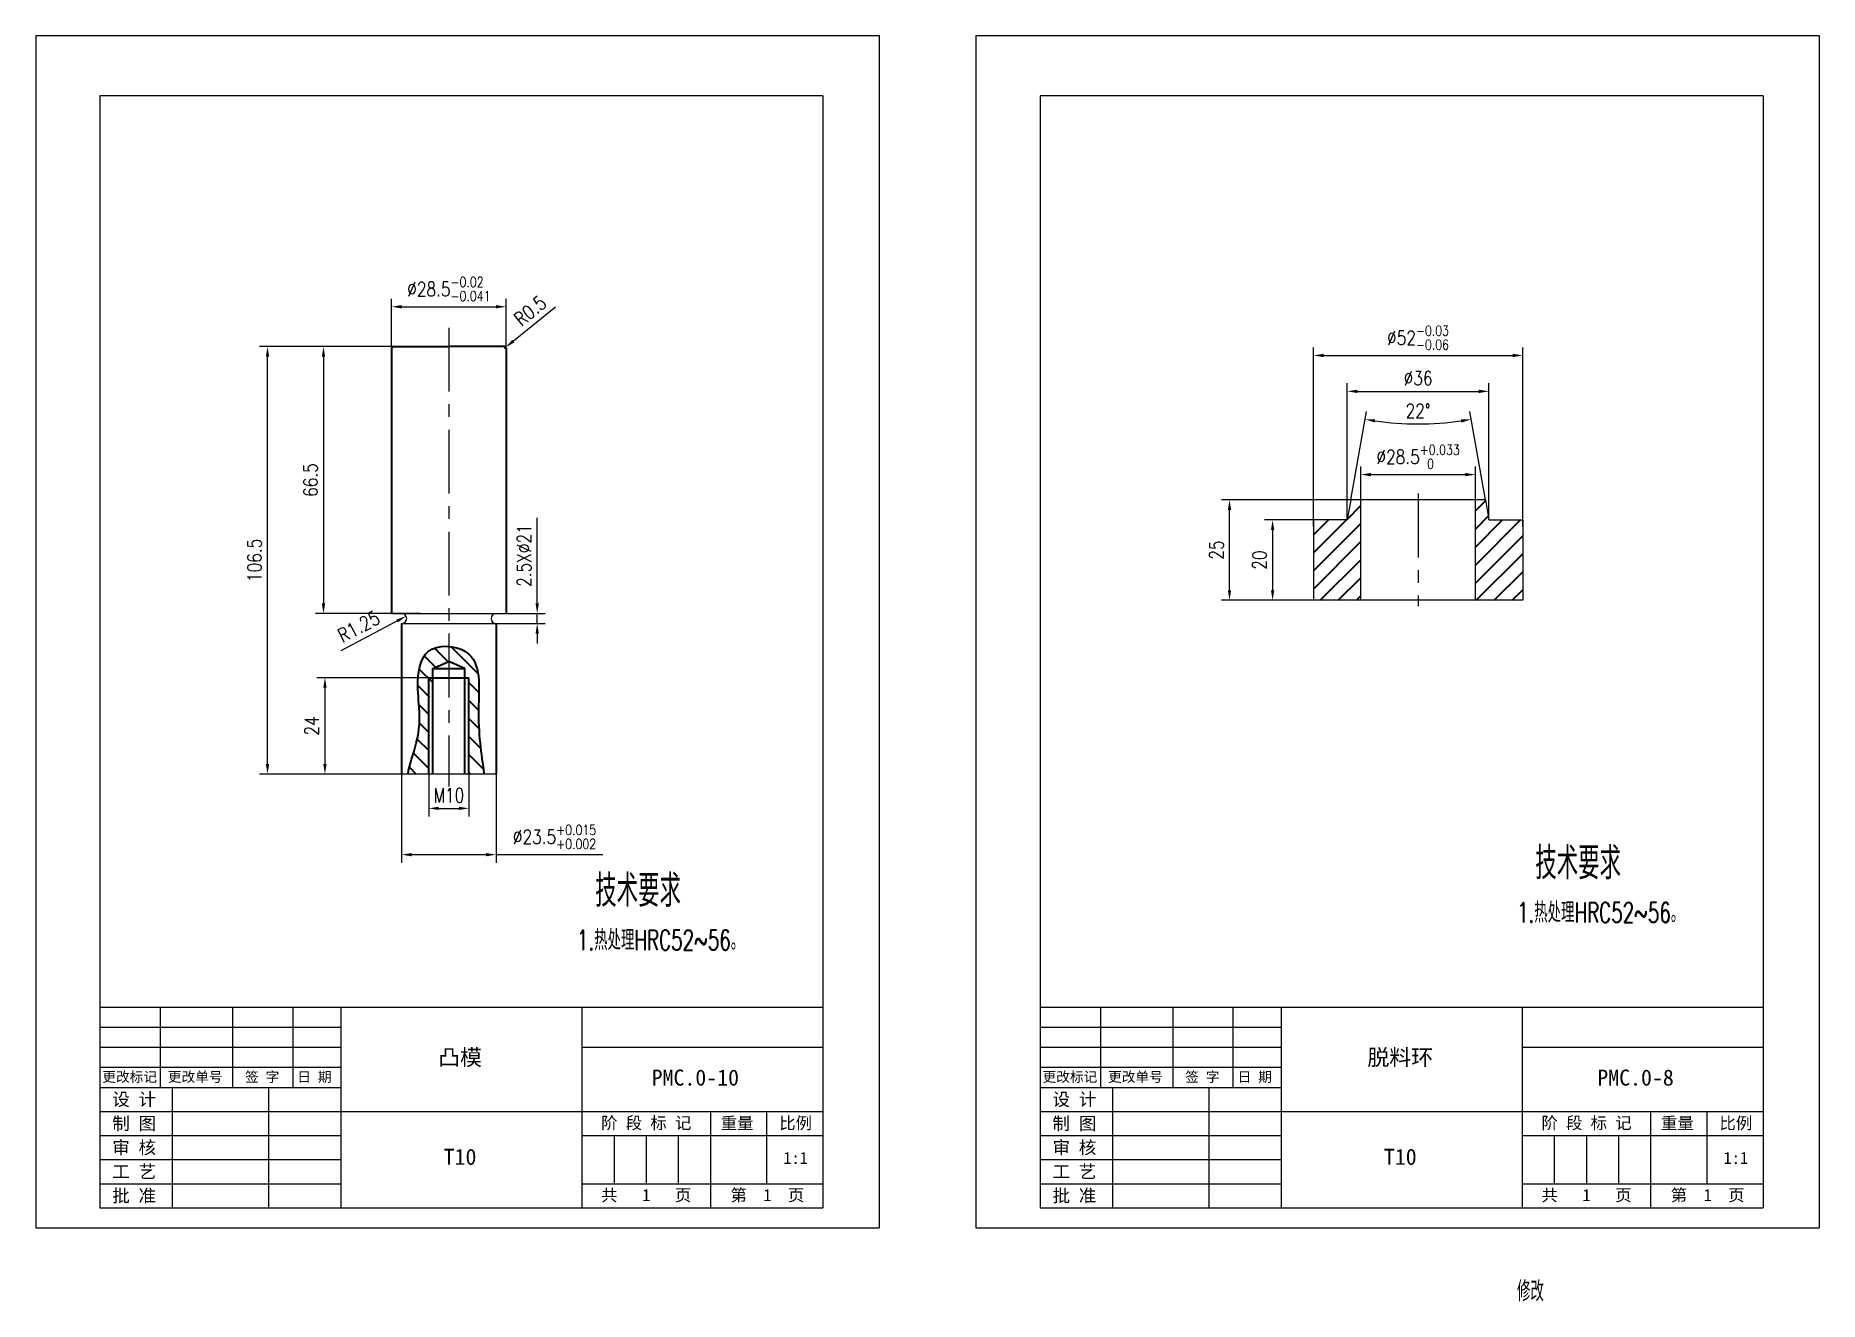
# Model space of a CAD drawing. Extents: x -23172 to -18855, y 7404 to 10591.
# Drawn here: x -20259.8 to -19815.7, y 8829.3 to 9144.6 of the extents above; entities that cross this region are included whole.
import ezdxf
from ezdxf.enums import TextEntityAlignment as Align

# ---------------------------------------------------------------- set-up
doc = ezdxf.new("R2010")
doc.units = 0
doc.header["$LTSCALE"] = 10
doc.linetypes.add('CENTER', pattern=[50.8, 31.75, -6.35, 6.35, -6.35])
doc.layers.get('DEFPOINTS').update_dxf_attribs({"linetype": 'CONTINUOUS'})
for name, color, linetype in [('2细线层', 3, 'CONTINUOUS'), ('3中心线层', 1, 'CENTER'), ('6文字层', 3, 'CONTINUOUS'), ('7标注层', 4, 'CONTINUOUS'), ('CONT', 3, 'CONTINUOUS'), ('TEXT', 1, 'CONTINUOUS')]:
    doc.layers.add(name, color=color, linetype=linetype)
doc.layers.add('YELLOW', color=2, linetype='CONTINUOUS', lineweight=40)
doc.styles.add('CHINA1', font='')
doc.styles.add('PC_TEXTSTYLE', font='txt.shx', dxfattribs={"width": 0.8, "bigfont": 'hzfs.shx'})
doc.styles.get('CHINA1').set_extended_font_data('SimSun')
doc.dimstyles.new('TH_GBDIM', dxfattribs={"dimtxt": 3.5, "dimasz": 2.5, "dimexe": 2, "dimexo": 0, "dimgap": 1.5, "dimtad": 1, "dimdec": 1, "dimzin": 0, "dimdsep": 46, "dimtxsty": 'PC_TEXTSTYLE', "dimcen": 2.5, "dimadec": 0, "dimazin": 0, "dimtfac": 0.714286, "dimtdec": 4, "dimtmove": 0, "dimatfit": 3, "dimfxl": 1, "dimtolj": 1, "dimtzin": 0, "dimarcsym": 0})

msp = doc.modelspace()

# ---------------------------------------------------------------- texts
at = {"layer": '6文字层', "lineweight": -3, "ltscale": 0.5, "style": 'PC_TEXTSTYLE', "width": 0.667}
for s, height, p in [('技术要求', 8, (-19886.41, 8934.41)), ('技术要求', 8, (-20120.48, 8927.55)), ('1.热处理HRC52~56。', 5, (-19890.96, 8923.63)), ('1.热处理HRC52~56。', 5, (-20125.03, 8916.77)), ('修改', 5, (-19890.96, 8829.29))]:
    msp.add_text(s, height=height, dxfattribs=at).set_placement(p)
at = {"layer": 'TEXT', "lineweight": -3, "style": 'CHINA1'}
for s, height, p in [('凸模', 4, (-20154.14, 8888.05)), ('脱料环', 4, (-19920.03, 8888.05)), ('更改标记', 2.5, (-20236.4, 8883.94)), ('更改单号', 2.5, (-20220.08, 8883.94)), ('签 字', 2.5, (-20203.4, 8883.94)), ('日 期', 2.5, (-20190.39, 8883.94)), ('PMC.0-10', 4, (-20095.56, 8883.01)), ('更改标记', 2.5, (-20002.29, 8883.94)), ('更改单号', 2.5, (-19985.97, 8883.94)), ('签 字', 2.5, (-19969.29, 8883.94)), ('日 期', 2.5, (-19956.27, 8883.94)), ('PMC.0-8', 4, (-19861.45, 8883.01)), ('阶 段 标 记', 3, (-20107.78, 8872.22)), ('重量', 3, (-20085.15, 8872.16)), ('比例', 3, (-20070.59, 8872.16)), ('阶 段 标 记', 3, (-19873.66, 8872.22)), ('重量', 3, (-19851.04, 8872.16)), ('比例', 3, (-19836.48, 8872.16)), ('T10', 4, (-20154.14, 8863.27)), ('1:1', 3, (-20070.59, 8863.48)), ('T10', 4, (-19920.03, 8863.27)), ('1:1', 3, (-19836.48, 8863.48)), ('共   1   页', 3, (-20107.78, 8854.22)), ('第  1  页', 3, (-20077.6, 8854.22)), ('共   1   页', 3, (-19873.66, 8854.22)), ('第  1  页', 3, (-19843.49, 8854.22))]:
    msp.add_text(s, height=height, dxfattribs=at).set_placement(p, align=Align.CENTER)
for s, p in [('设 计', (-20240.74, 8877.99)), ('设 计', (-20006.62, 8877.99)), ('制 图', (-20240.74, 8871.99)), ('制 图', (-20006.62, 8871.99)), ('审 核', (-20240.74, 8865.99)), ('审 核', (-20006.62, 8865.99)), ('工 艺', (-20240.74, 8859.99)), ('工 艺', (-20006.62, 8859.99)), ('批 准', (-20240.74, 8853.99)), ('批 准', (-20006.62, 8853.99))]:
    msp.add_text(s, height=3.2, dxfattribs=at).set_placement(p)

# ---------------------------------------------------------------- blocks, each defined once
blk = doc.blocks.new('*D283')
at = {"layer": '7标注层', "color": 0, "lineweight": -2, "ltscale": 0.5}
for p, q in [((-20171.18, 9065.58), (-20171.18, 9079.03)), ((-20142.68, 9065.58), (-20142.68, 9079.03)), ((-20168.68, 9077.03), (-20145.18, 9077.03))]:
    blk.add_line(p, q, dxfattribs=at)
at = {"layer": '7标注层', "color": 0, "lineweight": -3, "ltscale": 0.5}
for points in [[(-20168.68, 9077.45), (-20168.68, 9076.61), (-20171.18, 9077.03)], [(-20145.18, 9077.45), (-20145.18, 9076.61), (-20142.68, 9077.03)]]:
    blk.add_solid(points, dxfattribs=at)
at = {"layer": 'DEFPOINTS', "color": 0, "lineweight": -3, "ltscale": 0.5}
for p in [(-20142.68, 9077.03), (-20171.18, 9065.58), (-20142.68, 9065.58)]:
    blk.add_point(p, dxfattribs=at)
at = {"layer": '7标注层', "color": 0, "lineweight": -3, "ltscale": 0.5, "insert": (-20156.93, 9081.45), "char_height": 3.5, "attachment_point": 5, "style": 'PC_TEXTSTYLE'}
blk.add_mtext('\\A1;%%c28.5{}{\\H0.7143x;\\S-0.02^ -0.041;}', dxfattribs=at)
blk = doc.blocks.new('*D284')
at = {"layer": '7标注层', "color": 0, "lineweight": -2, "ltscale": 0.5}
for p, q in [((-20159.54, 9067.11), (-20204.08, 9067.11)), ((-20202.08, 8963.11), (-20202.08, 9064.61)), ((-20159.54, 8960.61), (-20204.08, 8960.61))]:
    blk.add_line(p, q, dxfattribs=at)
at = {"layer": '7标注层', "color": 0, "lineweight": -3, "ltscale": 0.5}
for points in [[(-20202.5, 9064.61), (-20201.66, 9064.61), (-20202.08, 9067.11)], [(-20202.5, 8963.11), (-20201.66, 8963.11), (-20202.08, 8960.61)]]:
    blk.add_solid(points, dxfattribs=at)
at = {"layer": 'DEFPOINTS', "color": 0, "lineweight": -3, "ltscale": 0.5}
for p in [(-20202.08, 9067.11), (-20159.54, 9067.11), (-20159.54, 8960.61)]:
    blk.add_point(p, dxfattribs=at)
at = {"layer": '7标注层', "color": 0, "lineweight": -3, "ltscale": 0.5, "insert": (-20205.33, 9013.86), "char_height": 3.5, "attachment_point": 5, "rotation": 90, "style": 'PC_TEXTSTYLE'}
blk.add_mtext('\\A1;106.5{}{}', dxfattribs=at)
blk = doc.blocks.new('*D285')
at = {"layer": '7标注层', "color": 0, "lineweight": -2, "ltscale": 0.5}
for p, q in [((-20163.95, 9067.11), (-20190.14, 9067.11)), ((-20188.14, 9064.61), (-20188.14, 9003.11)), ((-20163.95, 9000.61), (-20190.14, 9000.61))]:
    blk.add_line(p, q, dxfattribs=at)
at = {"layer": '7标注层', "color": 0, "lineweight": -3, "ltscale": 0.5}
for points in [[(-20188.56, 9064.61), (-20187.72, 9064.61), (-20188.14, 9067.11)], [(-20188.56, 9003.11), (-20187.72, 9003.11), (-20188.14, 9000.61)]]:
    blk.add_solid(points, dxfattribs=at)
at = {"layer": 'DEFPOINTS', "color": 0, "lineweight": -3, "ltscale": 0.5}
for p in [(-20163.95, 9067.11), (-20188.14, 9000.61), (-20163.95, 9000.61)]:
    blk.add_point(p, dxfattribs=at)
at = {"layer": '7标注层', "color": 0, "lineweight": -3, "ltscale": 0.5, "insert": (-20191.39, 9033.86), "char_height": 3.5, "attachment_point": 5, "rotation": 90, "style": 'PC_TEXTSTYLE'}
blk.add_mtext('\\A1;66.5{}{}', dxfattribs=at)
blk = doc.blocks.new('*D287')
at = {"layer": '7标注层', "color": 0, "lineweight": -2, "ltscale": 0.5}
blk.add_line((-20183.71, 8991.38), (-20169.79, 8998.78), dxfattribs=at)
at = {"layer": '7标注层', "color": 0, "lineweight": -3, "ltscale": 0.5}
blk.add_solid([(-20169.98, 8999.14), (-20169.59, 8998.41), (-20167.58, 8999.95)], dxfattribs=at)
at = {"layer": 'DEFPOINTS', "color": 0, "lineweight": -3, "ltscale": 0.5}
for p in [(-20168.68, 8999.36), (-20167.58, 8999.95)]:
    blk.add_point(p, dxfattribs=at)
at = {"layer": '7标注层', "color": 0, "lineweight": -3, "ltscale": 0.5, "insert": (-20179.38, 8997.36), "char_height": 3.5, "attachment_point": 5, "rotation": 27.9561, "style": 'PC_TEXTSTYLE'}
blk.add_mtext('\\A1;R1.25{}{}', dxfattribs=at)
blk = doc.blocks.new('*D286')
at = {"layer": '7标注层', "color": 0, "lineweight": -2, "ltscale": 0.5}
for p, q in [((-20134.93, 9003.11), (-20134.93, 9024.48)), ((-20146.79, 9000.61), (-20132.93, 9000.61)), ((-20146.79, 8998.11), (-20132.93, 8998.11)), ((-20134.93, 8998.11), (-20134.93, 9000.61)), ((-20134.93, 8995.61), (-20134.93, 8993.11))]:
    blk.add_line(p, q, dxfattribs=at)
at = {"layer": '7标注层', "color": 0, "lineweight": -3, "ltscale": 0.5}
for points in [[(-20135.35, 9003.11), (-20134.52, 9003.11), (-20134.93, 9000.61)], [(-20135.35, 8995.61), (-20134.52, 8995.61), (-20134.93, 8998.11)]]:
    blk.add_solid(points, dxfattribs=at)
at = {"layer": 'DEFPOINTS', "color": 0, "lineweight": -3, "ltscale": 0.5}
for p in [(-20146.79, 9000.61), (-20146.79, 8998.11), (-20134.93, 9000.61)]:
    blk.add_point(p, dxfattribs=at)
at = {"layer": '7标注层', "color": 0, "lineweight": -3, "ltscale": 0.5, "insert": (-20138.18, 9015.05), "char_height": 3.5, "attachment_point": 5, "rotation": 90, "style": 'PC_TEXTSTYLE'}
blk.add_mtext('\\A1;2.5X%%c21{}{}', dxfattribs=at)
blk = doc.blocks.new('*D288')
at = {"layer": '7标注层', "color": 0, "lineweight": -2, "ltscale": 0.5}
for p, q in [((-20168.68, 8963.63), (-20168.68, 8938.54)), ((-20145.18, 8963.63), (-20145.18, 8938.54)), ((-20166.18, 8940.54), (-20147.68, 8940.54)), ((-20145.18, 8940.54), (-20118.55, 8940.54))]:
    blk.add_line(p, q, dxfattribs=at)
at = {"layer": '7标注层', "color": 0, "lineweight": -3, "ltscale": 0.5}
for points in [[(-20166.18, 8940.95), (-20166.18, 8940.12), (-20168.68, 8940.54)], [(-20147.68, 8940.95), (-20147.68, 8940.12), (-20145.18, 8940.54)]]:
    blk.add_solid(points, dxfattribs=at)
at = {"layer": 'DEFPOINTS', "color": 0, "lineweight": -3, "ltscale": 0.5}
for p in [(-20168.68, 8963.63), (-20145.18, 8963.63), (-20145.18, 8940.54)]:
    blk.add_point(p, dxfattribs=at)
at = {"layer": '7标注层', "color": 0, "lineweight": -3, "ltscale": 0.5, "insert": (-20130.62, 8944.95), "char_height": 3.5, "attachment_point": 5, "style": 'PC_TEXTSTYLE'}
blk.add_mtext('\\A1;%%c23.5{}{\\H0.7143x;\\S+0.015^ +0.002;}', dxfattribs=at)
blk = doc.blocks.new('*D289')
at = {"layer": '7标注层', "color": 0, "lineweight": -2, "ltscale": 0.5}
for p, q in [((-20161.93, 8961.02), (-20161.93, 8950.07)), ((-20151.93, 8961.02), (-20151.93, 8950.07)), ((-20159.43, 8952.07), (-20154.43, 8952.07))]:
    blk.add_line(p, q, dxfattribs=at)
at = {"layer": '7标注层', "color": 0, "lineweight": -3, "ltscale": 0.5}
for points in [[(-20159.43, 8952.49), (-20159.43, 8951.66), (-20161.93, 8952.07)], [(-20154.43, 8952.49), (-20154.43, 8951.66), (-20151.93, 8952.07)]]:
    blk.add_solid(points, dxfattribs=at)
at = {"layer": 'DEFPOINTS', "color": 0, "lineweight": -3, "ltscale": 0.5}
for p in [(-20161.93, 8961.02), (-20151.93, 8961.02), (-20151.93, 8952.07)]:
    blk.add_point(p, dxfattribs=at)
at = {"layer": '7标注层', "color": 0, "lineweight": -3, "ltscale": 0.5, "insert": (-20156.93, 8955.32), "char_height": 3.5, "attachment_point": 5, "style": 'PC_TEXTSTYLE'}
blk.add_mtext('\\A1;M10{}{}', dxfattribs=at)
blk = doc.blocks.new('*D297')
at = {"layer": '7标注层', "color": 0, "lineweight": -2, "ltscale": 0.5}
for p, q in [((-20158.48, 8984.61), (-20189.78, 8984.61)), ((-20187.78, 8982.11), (-20187.78, 8963.11)), ((-20158.48, 8960.61), (-20189.78, 8960.61))]:
    blk.add_line(p, q, dxfattribs=at)
at = {"layer": '7标注层', "color": 0, "lineweight": -3, "ltscale": 0.5}
for points in [[(-20188.19, 8982.11), (-20187.36, 8982.11), (-20187.78, 8984.61)], [(-20188.19, 8963.11), (-20187.36, 8963.11), (-20187.78, 8960.61)]]:
    blk.add_solid(points, dxfattribs=at)
at = {"layer": 'DEFPOINTS', "color": 0, "lineweight": -3, "ltscale": 0.5}
for p in [(-20158.48, 8984.61), (-20187.78, 8960.61), (-20158.48, 8960.61)]:
    blk.add_point(p, dxfattribs=at)
at = {"layer": '7标注层', "color": 0, "lineweight": -3, "ltscale": 0.5, "insert": (-20191.03, 8972.61), "char_height": 3.5, "attachment_point": 5, "rotation": 90, "style": 'PC_TEXTSTYLE'}
blk.add_mtext('\\A1;24{}{}', dxfattribs=at)
blk = doc.blocks.new('*D298')
at = {"layer": '7标注层', "color": 0, "lineweight": -2, "ltscale": 0.5}
for p, q in [((-20130.39, 9076.92), (-20140.85, 9068.49)), ((-20143.18, 9066.61), (-20142.79, 9066.93))]:
    blk.add_line(p, q, dxfattribs=at)
at = {"layer": '7标注层', "color": 0, "lineweight": -3, "ltscale": 0.5}
blk.add_solid([(-20141.11, 9068.82), (-20140.59, 9068.17), (-20142.79, 9066.93)], dxfattribs=at)
at = {"layer": 'DEFPOINTS', "color": 0, "lineweight": -3, "ltscale": 0.5}
for p in [(-20143.18, 9066.61), (-20142.79, 9066.93)]:
    blk.add_point(p, dxfattribs=at)
at = {"layer": '7标注层', "color": 0, "lineweight": -3, "ltscale": 0.5, "insert": (-20136.68, 9076.02), "char_height": 3.5, "attachment_point": 5, "rotation": 38.8484, "style": 'PC_TEXTSTYLE'}
blk.add_mtext('\\A1;R0.5', dxfattribs=at)
blk = doc.blocks.new('*D322')
at = {"layer": '7标注层', "color": 0, "lineweight": -2, "ltscale": 0.5}
for p, q in [((-19941.64, 9023.92), (-19953.82, 9023.92)), ((-19951.82, 9021.42), (-19951.82, 9006.42)), ((-19941.64, 9003.92), (-19953.82, 9003.92))]:
    blk.add_line(p, q, dxfattribs=at)
at = {"layer": '7标注层', "color": 0, "lineweight": -3, "ltscale": 0.5}
for points in [[(-19952.23, 9021.42), (-19951.4, 9021.42), (-19951.82, 9023.92)], [(-19952.23, 9006.42), (-19951.4, 9006.42), (-19951.82, 9003.92)]]:
    blk.add_solid(points, dxfattribs=at)
at = {"layer": 'DEFPOINTS', "color": 0, "lineweight": -3, "ltscale": 0.5}
for p in [(-19941.64, 9023.92), (-19951.82, 9003.92), (-19941.64, 9003.92)]:
    blk.add_point(p, dxfattribs=at)
at = {"layer": '7标注层', "color": 0, "lineweight": -3, "ltscale": 0.5, "insert": (-19955.07, 9013.92), "char_height": 3.5, "attachment_point": 5, "rotation": 90, "style": 'PC_TEXTSTYLE'}
blk.add_mtext('\\A1;20{}{}', dxfattribs=at)
blk = doc.blocks.new('*D321')
at = {"layer": '7标注层', "color": 0, "lineweight": -2, "ltscale": 0.5}
for p, q in [((-19921.47, 9028.92), (-19964.55, 9028.92)), ((-19962.55, 9006.42), (-19962.55, 9026.42)), ((-19921.47, 9003.92), (-19964.55, 9003.92))]:
    blk.add_line(p, q, dxfattribs=at)
at = {"layer": '7标注层', "color": 0, "lineweight": -3, "ltscale": 0.5}
for points in [[(-19962.96, 9026.42), (-19962.13, 9026.42), (-19962.55, 9028.92)], [(-19962.96, 9006.42), (-19962.13, 9006.42), (-19962.55, 9003.92)]]:
    blk.add_solid(points, dxfattribs=at)
at = {"layer": 'DEFPOINTS', "color": 0, "lineweight": -3, "ltscale": 0.5}
for p in [(-19962.55, 9028.92), (-19921.47, 9028.92), (-19921.47, 9003.92)]:
    blk.add_point(p, dxfattribs=at)
at = {"layer": '7标注层', "color": 0, "lineweight": -3, "ltscale": 0.5, "insert": (-19965.8, 9016.42), "char_height": 3.5, "attachment_point": 5, "rotation": 90, "style": 'PC_TEXTSTYLE'}
blk.add_mtext('\\A1;25{}{}', dxfattribs=at)
blk = doc.blocks.new('*D323')
at = {"layer": '7标注层', "color": 0, "lineweight": -2, "ltscale": 0.5}
for p, q in [((-19932.34, 9028.92), (-19928.45, 9050.97)), ((-19898.85, 9028.92), (-19902.74, 9050.97))]:
    blk.add_line(p, q, dxfattribs=at)
blk.add_arc((-19915.59, 9123.87), 76.03, 261.884, 278.116, dxfattribs=at)
at = {"layer": '7标注层', "color": 0, "lineweight": -3, "ltscale": 0.5}
for points in [[(-19926.39, 9048.19), (-19926.26, 9049.02), (-19928.8, 9049)], [(-19904.93, 9049.02), (-19904.79, 9048.19), (-19902.39, 9049)]]:
    blk.add_solid(points, dxfattribs=at)
at = {"layer": 'DEFPOINTS', "color": 0, "lineweight": -3, "ltscale": 0.5}
for p in [(-19920.02, 9047.97), (-19932.34, 9028.92), (-19898.85, 9028.92), (-19933.22, 9023.92), (-19897.97, 9023.92)]:
    blk.add_point(p, dxfattribs=at)
at = {"layer": '7标注层', "color": 0, "lineweight": -3, "ltscale": 0.5, "insert": (-19915.59, 9051.09), "char_height": 3.5, "attachment_point": 5, "style": 'PC_TEXTSTYLE'}
blk.add_mtext('\\A1;22%%d{}{}', dxfattribs=at)
blk = doc.blocks.new('*D325')
at = {"layer": '7标注层', "color": 0, "lineweight": -2, "ltscale": 0.5}
for p, q in [((-19941.64, 9022.33), (-19941.64, 9066.9)), ((-19939.14, 9064.9), (-19892.05, 9064.9)), ((-19889.55, 9022.33), (-19889.55, 9066.9))]:
    blk.add_line(p, q, dxfattribs=at)
at = {"layer": '7标注层', "color": 0, "lineweight": -3, "ltscale": 0.5}
for points in [[(-19939.14, 9065.32), (-19939.14, 9064.49), (-19941.64, 9064.9)], [(-19892.05, 9065.32), (-19892.05, 9064.49), (-19889.55, 9064.9)]]:
    blk.add_solid(points, dxfattribs=at)
at = {"layer": 'DEFPOINTS', "color": 0, "lineweight": -3, "ltscale": 0.5}
for p in [(-19889.55, 9064.9), (-19941.64, 9022.33), (-19889.55, 9022.33)]:
    blk.add_point(p, dxfattribs=at)
at = {"layer": '7标注层', "color": 0, "lineweight": -3, "ltscale": 0.5, "insert": (-19915.61, 9069.32), "char_height": 3.5, "attachment_point": 5, "style": 'PC_TEXTSTYLE'}
blk.add_mtext('\\A1;%%c52{}{\\H0.7143x;\\S-0.03^ -0.06;}', dxfattribs=at)
blk = doc.blocks.new('*D324')
at = {"layer": '7标注层', "color": 0, "lineweight": -2, "ltscale": 0.5}
for p, q in [((-19929.84, 9025.18), (-19929.84, 9037.22)), ((-19927.34, 9035.22), (-19903.84, 9035.22)), ((-19901.34, 9025.18), (-19901.34, 9037.22))]:
    blk.add_line(p, q, dxfattribs=at)
at = {"layer": '7标注层', "color": 0, "lineweight": -3, "ltscale": 0.5}
for points in [[(-19927.34, 9035.64), (-19927.34, 9034.8), (-19929.84, 9035.22)], [(-19903.84, 9035.64), (-19903.84, 9034.8), (-19901.34, 9035.22)]]:
    blk.add_solid(points, dxfattribs=at)
at = {"layer": 'DEFPOINTS', "color": 0, "lineweight": -3, "ltscale": 0.5}
for p in [(-19901.34, 9035.22), (-19929.84, 9025.18), (-19901.34, 9025.18)]:
    blk.add_point(p, dxfattribs=at)
at = {"layer": '7标注层', "color": 0, "lineweight": -3, "ltscale": 0.5, "insert": (-19915.59, 9039.64), "char_height": 3.5, "attachment_point": 5, "style": 'PC_TEXTSTYLE'}
blk.add_mtext('\\A1;%%c28.5{}{\\H0.7143x;\\S+0.033^  0;}', dxfattribs=at)
blk = doc.blocks.new('*D326')
at = {"layer": '7标注层', "color": 0, "lineweight": -2, "ltscale": 0.5}
for p, q in [((-19933.22, 9023.92), (-19933.22, 9057.96)), ((-19930.72, 9055.96), (-19900.47, 9055.96)), ((-19897.97, 9023.92), (-19897.97, 9057.96))]:
    blk.add_line(p, q, dxfattribs=at)
at = {"layer": '7标注层', "color": 0, "lineweight": -3, "ltscale": 0.5}
for points in [[(-19930.72, 9056.37), (-19930.72, 9055.54), (-19933.22, 9055.96)], [(-19900.47, 9056.37), (-19900.47, 9055.54), (-19897.97, 9055.96)]]:
    blk.add_solid(points, dxfattribs=at)
at = {"layer": 'DEFPOINTS', "color": 0, "lineweight": -3, "ltscale": 0.5}
for p in [(-19897.97, 9055.96), (-19933.22, 9023.92), (-19897.97, 9023.92)]:
    blk.add_point(p, dxfattribs=at)
at = {"layer": '7标注层', "color": 0, "lineweight": -3, "ltscale": 0.5, "insert": (-19915.59, 9059.21), "char_height": 3.5, "attachment_point": 5, "style": 'PC_TEXTSTYLE'}
blk.add_mtext('\\A1;%%c36{}{}', dxfattribs=at)

# ---------------------------------------------------------------- dimensions: what is measured, and where the dimension line sits
at = {"layer": '7标注层', "lineweight": -3, "ltscale": 0.5}
for base, p1, p2, angle, text, picture, middle in [((-20142.68, 9077.03), (-20171.18, 9065.58), (-20142.68, 9065.58), 180, '%%c<>{}{\\H0.7143x;\\S-0.02^ -0.041;}', '*D283', (-20156.93, 9081.45)), ((-20202.08, 9067.11), (-20159.54, 8960.61), (-20159.54, 9067.11), 270, '<>{}{}', '*D284', (-20205.33, 9013.86)), ((-20188.14, 9000.61), (-20163.95, 9067.11), (-20163.95, 9000.61), 90, '<>{}{}', '*D285', (-20191.39, 9033.86)), ((-19901.34, 9035.22), (-19929.84, 9025.18), (-19901.34, 9025.18), 180, '%%c<>{}{\\H0.7143x;\\S+0.033^  0;}', '*D324', (-19915.59, 9039.64)), ((-19962.55, 9028.92), (-19921.47, 9003.92), (-19921.47, 9028.92), 270, '25{}{}', '*D321', (-19965.8, 9016.42)), ((-19951.82, 9003.92), (-19941.64, 9023.92), (-19941.64, 9003.92), 90, '20{}{}', '*D322', (-19955.07, 9013.92)), ((-20187.78, 8960.61), (-20158.48, 8984.61), (-20158.48, 8960.61), 90, '24{}{}', '*D297', (-20191.03, 8972.61)), ((-20145.18, 8940.54), (-20168.68, 8963.63), (-20145.18, 8963.63), 180, '%%c<>{}{\\H0.7143x;\\S+0.015^ +0.002;}', '*D288', (-20130.62, 8944.95)), ((-20151.93, 8952.07), (-20161.93, 8961.02), (-20151.93, 8961.02), 180, 'M10{}{}', '*D289', (-20156.93, 8955.32))]:
    dim = msp.add_linear_dim(base=base, p1=p1, p2=p2, angle=angle, text=text, dimstyle='TH_GBDIM', override={"dimgap": 1.5, "dimtad": 1, "dimjust": 0, "dimdec": 1, "dimlfac": 1, "dimse1": 0, "dimse2": 0, "dimsd1": 0, "dimsd2": 0}, dxfattribs=at)
    dim.commit()
    dim.dimension.update_dxf_attribs({"geometry": picture, "text_midpoint": middle})
dim = msp.add_radius_dim(center=(-20143.18, 9066.61), mpoint=(-20142.79, 9066.93), dimstyle='TH_GBDIM', override={"dimgap": 1.5, "dimtad": 1, "dimtih": 0, "dimtoh": 0, "dimdec": 1, "dimlfac": 1, "dimse1": 0, "dimse2": 0, "dimsd1": 0, "dimsd2": 0, "dimtix": 0, "dimatfit": 3}, dxfattribs=at)
dim.commit()
dim.dimension.update_dxf_attribs({"geometry": '*D298', "text_midpoint": (-20136.68, 9076.02)})
for base, p1, p2, angle, text, picture, middle in [((-19889.55, 9064.9), (-19941.64, 9022.33), (-19889.55, 9022.33), 180, '%%c52{}{\\H0.7143x;\\S-0.03^ -0.06;}', '*D325', (-19915.61, 9064.9)), ((-20134.93, 9000.61), (-20146.79, 8998.11), (-20146.79, 9000.61), 270, '<>X%%c21{}{}', '*D286', (-20134.93, 9015.05))]:
    dim = msp.add_linear_dim(base=base, p1=p1, p2=p2, angle=angle, text=text, dimstyle='TH_GBDIM', override={"dimgap": 1.5, "dimtad": 1, "dimjust": 0, "dimdec": 1, "dimlfac": 1, "dimse1": 0, "dimse2": 0, "dimsd1": 0, "dimsd2": 0}, dxfattribs=at)
    dim.commit()
    dim.dimension.update_dxf_attribs({"geometry": picture, "text_midpoint": middle, "dimtype": 160})
dim = msp.add_linear_dim(base=(-19897.97, 9055.96), p1=(-19933.22, 9023.92), p2=(-19897.97, 9023.92), text='%%c36{}{}', dimstyle='TH_GBDIM', override={"dimgap": 1.5, "dimtad": 1, "dimjust": 0, "dimdec": 1, "dimlfac": 1, "dimse1": 0, "dimse2": 0, "dimsd1": 0, "dimsd2": 0}, dxfattribs=at)
dim.commit()
dim.dimension.update_dxf_attribs({"geometry": '*D326', "text_midpoint": (-19915.59, 9059.21)})
dim = msp.add_angular_dim_2l(base=(-19920.02, 9047.97), line1=((-19932.34, 9028.92), (-19933.22, 9023.92)), line2=((-19898.85, 9028.92), (-19897.97, 9023.92)), text='22%%d{}{}', dimstyle='TH_GBDIM', override={"dimgap": 1.5, "dimtad": 1, "dimjust": 0, "dimtih": 1, "dimse1": 0, "dimse2": 0, "dimsd1": 0, "dimsd2": 0, "dimadec": 1}, dxfattribs=at)
dim.commit()
dim.dimension.update_dxf_attribs({"geometry": '*D323', "text_midpoint": (-19915.59, 9051.09)})
dim = msp.add_radius_dim(center=(-20168.68, 8999.36), mpoint=(-20167.58, 8999.95), text='<>5{}{}', dimstyle='TH_GBDIM', override={"dimgap": 1.5, "dimtad": 1, "dimjust": 0, "dimtih": 0, "dimtoh": 0, "dimdec": 1, "dimlfac": 1, "dimse1": 0, "dimse2": 0, "dimsd1": 0, "dimsd2": 0, "dimtix": 0, "dimtofl": 1, "dimatfit": 3}, dxfattribs=at)
dim.commit()
dim.dimension.update_dxf_attribs({"geometry": '*D287', "text_midpoint": (-20177.86, 8994.49), "dimtype": 164})

# ---------------------------------------------------------------- hatches: boundary and pattern name
at = {"layer": '2细线层', "lineweight": 40}
h = msp.add_hatch(dxfattribs=at)
h.set_pattern_fill('ANSI31', color=256, style=0)
h.set_pattern_definition([(45, (1552.4027, -400.303), (-2.24506403, 2.24506403), [])])
h.paths.add_polyline_path([(-19941.64, 9003.92), (-19929.84, 9003.92), (-19929.84, 9028.92), (-19932.34, 9028.92), (-19933.22, 9023.92), (-19941.64, 9023.92)])
h = msp.add_hatch(dxfattribs=at)
h.set_pattern_fill('ANSI31', color=256, style=0)
h.set_pattern_definition([(45, (478.7648, -17.5524), (-2.24506403, 2.24506403), [])])
h.paths.add_polyline_path([(-19889.55, 9003.92), (-19901.34, 9003.92), (-19901.34, 9028.92), (-19898.85, 9028.92), (-19897.97, 9023.92), (-19889.55, 9023.92)])
h = msp.add_hatch(dxfattribs=at)
h.set_pattern_fill('ANSI31', color=256, angle=90, style=0)
h.set_pattern_definition([(135, (1475.9458, -848.899), (-2.24506403, -2.24506403), [])])
edge = h.paths.add_edge_path()
edge.add_spline(control_points=[(-20148.12, 8960.61), (-20148.92, 8965.66), (-20150.27, 8975.45), (-20148.5, 8990.18), (-20155.36, 8992.32), (-20156.93, 8992.43)], knot_values=[39.326836, 39.326836, 39.326836, 39.326836, 55.484272, 70.059847, 74.3015, 74.3015, 74.3015, 74.3015], degree=3, periodic=0)
edge.add_line((-20156.93, 8992.43), (-20156.93, 8988.64))
edge.add_line((-20156.93, 8988.64), (-20152.93, 8986.92))
edge.add_line((-20152.93, 8986.92), (-20152.93, 8984.61))
edge.add_line((-20152.93, 8984.61), (-20151.93, 8984.61))
edge.add_line((-20151.93, 8984.61), (-20151.93, 8979.61))
edge.add_line((-20151.93, 8979.61), (-20151.93, 8960.61))
edge.add_line((-20151.93, 8960.61), (-20148.12, 8960.61))
h.paths.add_polyline_path([(-20161.93, 8979.61), (-20160.93, 8980.61), (-20160.93, 8984.61), (-20161.93, 8984.61)], flags=17)
edge = h.paths.add_edge_path()
edge.add_line((-20160.93, 8986.92), (-20156.93, 8988.64))
edge.add_line((-20156.93, 8988.64), (-20156.93, 8992.43))
edge.add_spline(control_points=[(-20156.93, 8992.43), (-20158.87, 8992.58), (-20163.36, 8991.63), (-20165.76, 8980.79), (-20162.58, 8973.82), (-20166.82, 8962.8), (-20167.09, 8960.61)], knot_values=[4.836071, 4.836071, 4.836071, 4.836071, 10.064795, 16.776041, 33.286363, 39.326836, 39.326836, 39.326836, 39.326836], degree=3, periodic=0)
edge.add_line((-20167.09, 8960.61), (-20161.93, 8960.61))
edge.add_line((-20161.93, 8960.61), (-20161.93, 8979.61))
edge.add_line((-20161.93, 8979.61), (-20161.93, 8984.61))
edge.add_line((-20161.93, 8984.61), (-20160.93, 8984.61))
edge.add_line((-20160.93, 8984.61), (-20160.93, 8986.92))

# ---------------------------------------------------------------- linework, layer by layer
for p, q in [((-20161.93, 8960.61), (-20161.93, 8984.61)), ((-20151.93, 8960.61), (-20151.93, 8984.61))]:
    msp.add_line(p, q, dxfattribs=at)
msp.add_open_spline([(-20167.09, 8960.61), (-20166.82, 8962.8), (-20162.58, 8973.82), (-20165.76, 8980.79), (-20163.01, 8993.25), (-20148.23, 8992.38), (-20150.27, 8975.45), (-20148.92, 8965.66), (-20148.12, 8960.61)], degree=3, knots=[4.836071, 4.836071, 4.836071, 4.836071, 10.876543, 27.386865, 34.098111, 43.568489, 58.144063, 74.3015, 74.3015, 74.3015, 74.3015], dxfattribs=at)
at = {"layer": '3中心线层', "lineweight": -3, "ltscale": 0.05}
for p, q in [((-20156.93, 9071.8), (-20156.93, 8957.5)), ((-19915.59, 9030.47), (-19915.59, 9002.44))]:
    msp.add_line(p, q, dxfattribs=at)
at = {"layer": 'CONT', "lineweight": -3}
for p, q in [((-20228.8, 8902.57), (-20228.8, 8882.57)), ((-20210.8, 8902.57), (-20210.8, 8882.57)), ((-20195.8, 8902.57), (-20195.8, 8882.57)), ((-20183.8, 8902.57), (-20183.8, 8852.57)), ((-20123.8, 8902.57), (-20123.8, 8852.57)), ((-19994.69, 8902.57), (-19994.69, 8882.57)), ((-19976.69, 8902.57), (-19976.69, 8882.57)), ((-19961.69, 8902.57), (-19961.69, 8882.57)), ((-19949.69, 8902.57), (-19949.69, 8852.57)), ((-19889.69, 8902.57), (-19889.69, 8852.57)), ((-20243.8, 8897.57), (-20183.8, 8897.57)), ((-20009.69, 8897.57), (-19949.69, 8897.57)), ((-20243.8, 8892.57), (-20183.8, 8892.57)), ((-20123.8, 8892.57), (-20063.8, 8892.57)), ((-20009.69, 8892.57), (-19949.69, 8892.57)), ((-19889.69, 8892.57), (-19829.69, 8892.57)), ((-20243.8, 8887.57), (-20183.8, 8887.57)), ((-20009.69, 8887.57), (-19949.69, 8887.57)), ((-20225.8, 8882.57), (-20225.8, 8852.57)), ((-20201.8, 8882.57), (-20201.8, 8852.57)), ((-19991.69, 8882.57), (-19991.69, 8852.57)), ((-19967.69, 8882.57), (-19967.69, 8852.57)), ((-20243.8, 8876.57), (-20063.8, 8876.57)), ((-20091.8, 8876.57), (-20091.8, 8852.57)), ((-20077.8, 8876.57), (-20077.8, 8858.57)), ((-20009.69, 8876.57), (-19829.69, 8876.57)), ((-19857.69, 8876.57), (-19857.69, 8852.57)), ((-19843.69, 8876.57), (-19843.69, 8858.57)), ((-20243.8, 8870.57), (-20183.8, 8870.57)), ((-20123.8, 8870.57), (-20063.8, 8870.57)), ((-20115.8, 8870.57), (-20115.8, 8858.57)), ((-20107.8, 8870.57), (-20107.8, 8858.57)), ((-20099.8, 8870.57), (-20099.8, 8858.57)), ((-20009.69, 8870.57), (-19949.69, 8870.57)), ((-19889.69, 8870.57), (-19829.69, 8870.57)), ((-19881.69, 8870.57), (-19881.69, 8858.57)), ((-19873.69, 8870.57), (-19873.69, 8858.57)), ((-19865.69, 8870.57), (-19865.69, 8858.57)), ((-20243.8, 8864.57), (-20183.8, 8864.57)), ((-20009.69, 8864.57), (-19949.69, 8864.57)), ((-20243.8, 8858.57), (-20183.8, 8858.57)), ((-20123.8, 8858.57), (-20063.8, 8858.57)), ((-20009.69, 8858.57), (-19949.69, 8858.57)), ((-19889.69, 8858.57), (-19829.69, 8858.57))]:
    msp.add_line(p, q, dxfattribs=at)
at = {"layer": 'DEFPOINTS', "lineweight": -3}
for p, q in [((-20259.8, 9144.57), (-20259.8, 8847.57)), ((-20259.8, 9144.57), (-20049.8, 9144.57)), ((-20049.8, 9144.57), (-20049.8, 8847.57)), ((-20025.69, 9144.57), (-20025.69, 8847.57)), ((-20025.69, 9144.57), (-19815.69, 9144.57)), ((-19815.69, 9144.57), (-19815.69, 8847.57)), ((-20259.8, 8847.57), (-20049.8, 8847.57)), ((-20025.69, 8847.57), (-19815.69, 8847.57))]:
    msp.add_line(p, q, dxfattribs=at)
at = {"layer": 'YELLOW', "lineweight": -3}
for p, q in [((-20243.8, 9129.57), (-20243.8, 8852.57)), ((-20063.8, 9129.57), (-20243.8, 9129.57)), ((-20063.8, 9129.57), (-20063.8, 8852.57)), ((-20009.69, 9129.57), (-20009.69, 8852.57)), ((-19829.69, 9129.57), (-20009.69, 9129.57)), ((-19829.69, 9129.57), (-19829.69, 8852.57)), ((-20243.8, 8902.57), (-20063.8, 8902.57)), ((-20009.69, 8902.57), (-19829.69, 8902.57)), ((-20243.8, 8882.57), (-20183.8, 8882.57)), ((-20009.69, 8882.57), (-19949.69, 8882.57)), ((-20243.8, 8852.57), (-20063.8, 8852.57)), ((-20009.69, 8852.57), (-19829.69, 8852.57))]:
    msp.add_line(p, q, dxfattribs=at)
at = {"layer": 'YELLOW', "lineweight": 40}
for p, q in [((-20171.18, 9066.61), (-20171.18, 9000.61)), ((-20170.68, 9067.11), (-20156.93, 9067.11)), ((-20143.18, 9067.11), (-20156.93, 9067.11)), ((-20142.68, 9066.61), (-20142.68, 9000.61))]:
    msp.add_line(p, q, dxfattribs=at)
at = {"layer": 'YELLOW', "lineweight": -3, "ltscale": 0.5}
for p, q in [((-19932.34, 9028.92), (-19933.22, 9023.92)), ((-19898.85, 9028.92), (-19932.34, 9028.92)), ((-19929.84, 9003.92), (-19929.84, 9028.92)), ((-19901.34, 9003.92), (-19901.34, 9028.92)), ((-19898.85, 9028.92), (-19897.97, 9023.92)), ((-19941.64, 9023.92), (-19941.64, 9003.92)), ((-19933.22, 9023.92), (-19941.64, 9023.92)), ((-19897.97, 9023.92), (-19889.55, 9023.92)), ((-19889.55, 9023.92), (-19889.55, 9003.92)), ((-19889.55, 9003.92), (-19941.64, 9003.92)), ((-20171.18, 9000.61), (-20142.68, 9000.61)), ((-20171.1, 9000.61), (-20142.76, 9000.61)), ((-20168.68, 8998.11), (-20145.18, 8998.11)), ((-20145.18, 8960.61), (-20168.68, 8960.61))]:
    msp.add_line(p, q, dxfattribs=at)
at = {"layer": 'YELLOW', "lineweight": 40, "ltscale": 7}
for p, q in [((-20168.68, 8998.11), (-20168.68, 8960.61)), ((-20145.18, 8998.11), (-20145.18, 8960.61)), ((-20161.93, 8984.61), (-20151.93, 8984.61)), ((-20160.93, 8986.92), (-20156.93, 8988.64)), ((-20160.93, 8960.61), (-20160.93, 8986.92)), ((-20160.93, 8986.92), (-20152.93, 8986.92)), ((-20152.93, 8986.92), (-20156.93, 8988.64)), ((-20152.93, 8960.61), (-20152.93, 8986.92))]:
    msp.add_line(p, q, dxfattribs=at)
at = {"layer": 'YELLOW', "lineweight": 40}
for centre, start, end in [((-20170.68, 9066.61), 90, 180), ((-20143.18, 9066.61), 0, 90)]:
    msp.add_arc(centre, 0.5, start, end, dxfattribs=at)
at = {"layer": 'YELLOW', "lineweight": -3, "ltscale": 0.5}
for centre, start, end in [((-20168.68, 8999.36), 270, 90), ((-20145.18, 8999.36), 90, 270)]:
    msp.add_arc(centre, 1.25, start, end, dxfattribs=at)

msp.set_redraw_order([(e.dxf.handle, doc.entitydb.next_handle()) for e in msp.query("TEXT MTEXT ATTDEF DIMENSION ARC_DIMENSION")])  # texts and dimensions are drawn at this point

doc.saveas('drawing.dxf')
